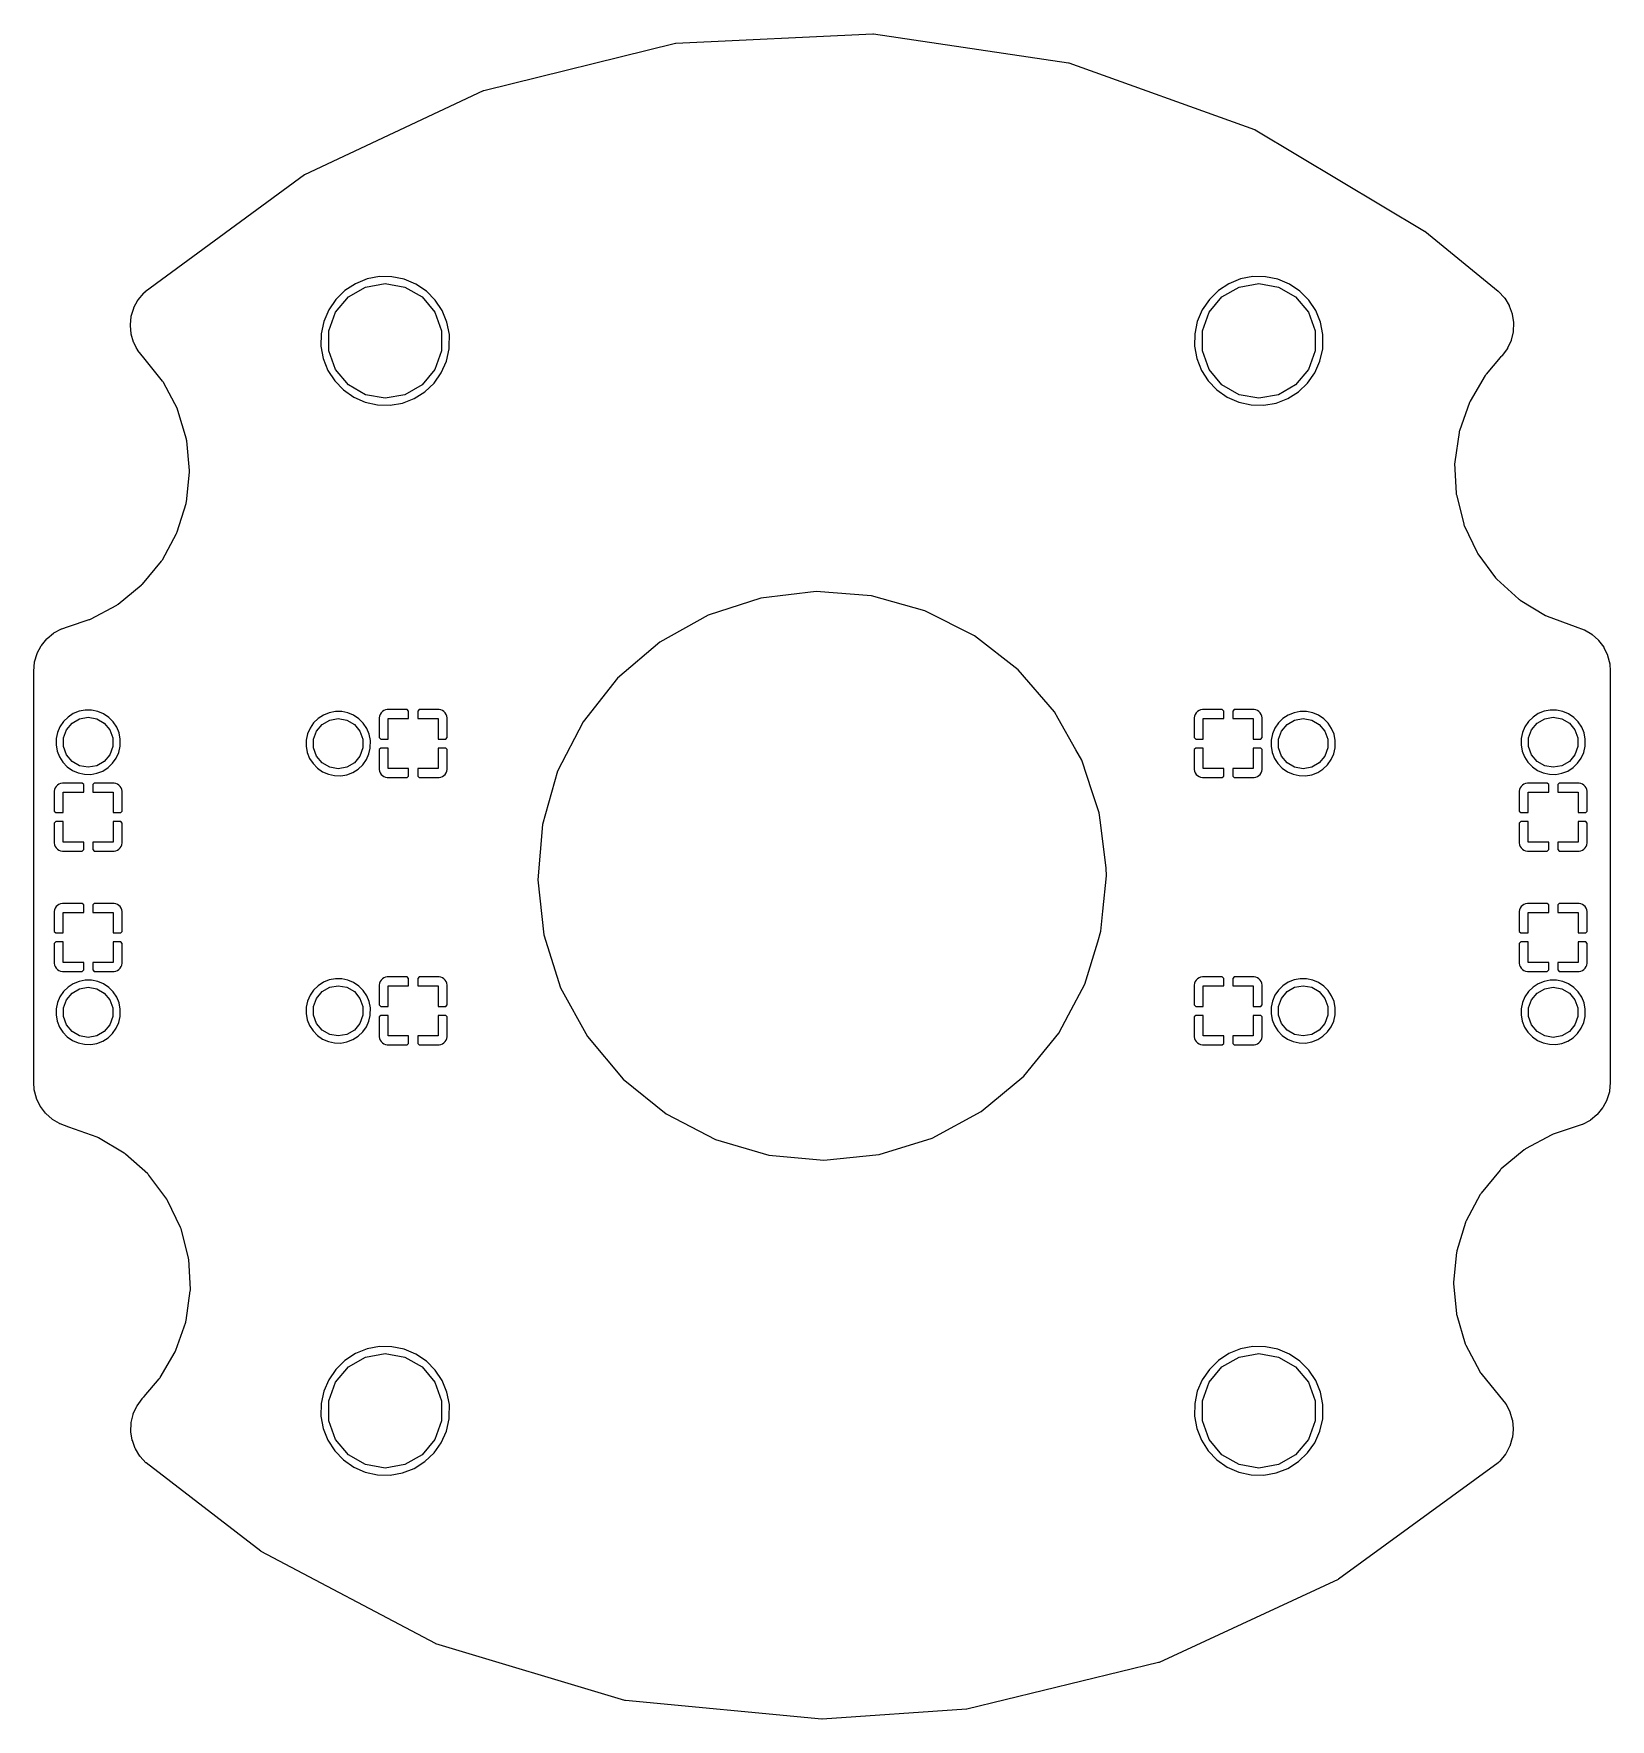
# Model space of a CAD drawing. Extents: x 104.3 to 192.7, y -152.3 to -57.8.
import ezdxf

# ---------------------------------------------------------------- set-up
doc = ezdxf.new("R2010")
doc.units = 0
doc.header["$MEASUREMENT"] = 0
doc.layers.add('BLACK', color=7, linetype='CONTINUOUS')

msp = doc.modelspace()

# ---------------------------------------------------------------- linework, layer by layer
at = {"layer": 'Black'}
for p, q in [((129.54, -60.9639), (140.281, -58.3047)), ((140.281, -58.3047), (140.293, -58.3039)), ((140.293, -58.3039), (140.305, -58.3011)), ((140.305, -58.3011), (151.358, -57.7788)), ((151.358, -57.7788), (151.37, -57.7804)), ((151.37, -57.7804), (151.383, -57.7801)), ((151.383, -57.7801), (162.326, -59.4145)), ((162.326, -59.4145), (162.338, -59.4185)), ((162.338, -59.4185), (162.35, -59.4205)), ((162.35, -59.4205), (172.768, -63.1495)), ((119.497, -65.6668), (129.517, -60.9721)), ((129.517, -60.9721), (129.529, -60.9689)), ((129.529, -60.9689), (129.54, -60.9639)), ((172.768, -63.1495), (172.779, -63.1556)), ((172.779, -63.1556), (172.79, -63.16)), ((172.79, -63.16), (182.298, -68.8489)), ((110.542, -72.2433), (119.476, -65.6795)), ((119.476, -65.6795), (119.487, -65.674)), ((119.487, -65.674), (119.497, -65.6668)), ((182.298, -68.8489), (182.305, -68.855)), ((182.305, -68.855), (182.313, -68.8595)), ((182.313, -68.8595), (186.438, -72.224)), ((122.325, -71.7978), (121.734, -72.1844)), ((122.98, -71.5334), (122.325, -71.7978)), ((122.902, -71.9851), (124.001, -71.7914)), ((123.673, -71.4011), (122.98, -71.5334)), ((124.379, -71.406), (123.673, -71.4011)), ((124.001, -71.7914), (125.1, -71.9851)), ((125.071, -71.548), (124.379, -71.406)), ((125.722, -71.8215), (125.071, -71.548)), ((126.307, -72.2163), (125.722, -71.8215)), ((171.325, -71.7978), (170.734, -72.1844)), ((171.98, -71.5334), (171.325, -71.7978)), ((171.902, -71.9851), (173.001, -71.7914)), ((172.673, -71.4011), (171.98, -71.5334)), ((173.379, -71.406), (172.673, -71.4011)), ((173.001, -71.7914), (174.1, -71.9851)), ((174.071, -71.548), (173.379, -71.406)), ((174.722, -71.8215), (174.071, -71.548)), ((175.307, -72.2163), (174.722, -71.8215)), ((109.907, -73.1391), (110.131, -72.7233)), ((110.131, -72.7233), (110.139, -72.7136)), ((110.139, -72.7136), (110.145, -72.7028)), ((110.145, -72.7028), (110.459, -72.3223)), ((110.459, -72.3223), (110.465, -72.3172)), ((110.465, -72.3172), (110.469, -72.3109)), ((110.469, -72.3109), (110.53, -72.2533)), ((110.53, -72.2533), (110.537, -72.249)), ((110.537, -72.249), (110.542, -72.2433)), ((121.23, -72.6784), (120.831, -73.2609)), ((121.219, -73.3975), (121.936, -72.5429)), ((121.734, -72.1844), (121.23, -72.6784)), ((121.936, -72.5429), (122.902, -71.9851)), ((125.1, -71.9851), (126.066, -72.5429)), ((126.066, -72.5429), (126.783, -73.3975)), ((126.804, -72.7173), (126.307, -72.2163)), ((127.195, -73.3053), (126.804, -72.7173)), ((170.23, -72.6784), (169.831, -73.2609)), ((170.219, -73.3975), (170.936, -72.5429)), ((170.734, -72.1844), (170.23, -72.6784)), ((170.936, -72.5429), (171.902, -71.9851)), ((174.1, -71.9851), (175.066, -72.5429)), ((175.066, -72.5429), (175.783, -73.3975)), ((175.804, -72.7173), (175.307, -72.2163)), ((176.195, -73.3053), (175.804, -72.7173)), ((186.438, -72.224), (186.444, -72.231)), ((186.444, -72.231), (186.452, -72.2366)), ((186.452, -72.2366), (186.781, -72.5958)), ((186.781, -72.5958), (186.787, -72.6062)), ((186.787, -72.6062), (186.795, -72.6156)), ((186.795, -72.6156), (187.041, -73.0192)), ((109.704, -74.1075), (109.753, -73.6376)), ((109.753, -73.6376), (109.757, -73.6257)), ((109.757, -73.6257), (109.758, -73.6134)), ((109.758, -73.6134), (109.897, -73.162)), ((109.897, -73.162), (109.903, -73.1509)), ((109.903, -73.1509), (109.907, -73.1391)), ((120.831, -73.2609), (120.553, -73.9098)), ((120.838, -74.4458), (121.219, -73.3975)), ((126.783, -73.3975), (127.165, -74.4458)), ((127.464, -73.9581), (127.195, -73.3053)), ((169.831, -73.2609), (169.553, -73.9098)), ((169.838, -74.4458), (170.219, -73.3975)), ((175.783, -73.3975), (176.165, -74.4458)), ((176.464, -73.9581), (176.195, -73.3053)), ((187.041, -73.0192), (187.045, -73.0308)), ((187.045, -73.0308), (187.052, -73.0415)), ((187.052, -73.0415), (187.214, -73.4851)), ((187.214, -73.4851), (187.216, -73.4974)), ((187.216, -73.4974), (187.22, -73.5091)), ((187.22, -73.5091), (187.293, -73.9758)), ((109.705, -74.1198), (109.704, -74.1075)), ((109.704, -74.1322), (109.705, -74.1198)), ((109.748, -74.6026), (109.704, -74.1322)), ((109.751, -74.6146), (109.748, -74.6026)), ((109.752, -74.6269), (109.751, -74.6146)), ((109.886, -75.0799), (109.752, -74.6269)), ((120.406, -74.6004), (120.396, -75.3063)), ((120.553, -73.9098), (120.406, -74.6004)), ((120.838, -75.5614), (120.838, -74.4458)), ((127.165, -74.4458), (127.165, -75.5614)), ((127.601, -74.6497), (127.464, -73.9581)), ((127.592, -75.3152), (127.601, -74.6497)), ((169.406, -74.6004), (169.396, -75.3063)), ((169.553, -73.9098), (169.406, -74.6004)), ((169.838, -75.5614), (169.838, -74.4458)), ((176.165, -74.4458), (176.165, -75.5614)), ((176.601, -74.6497), (176.464, -73.9581)), ((176.59, -75.4579), (176.601, -74.6497)), ((187.272, -74.4971), (187.162, -74.9563)), ((187.273, -74.4846), (187.272, -74.4971)), ((187.275, -74.4725), (187.273, -74.4846)), ((187.294, -74.0005), (187.275, -74.4725)), ((187.293, -73.9758), (187.293, -73.9882)), ((187.293, -73.9882), (187.294, -74.0005)), ((109.892, -75.091), (109.886, -75.0799)), ((109.895, -75.1029), (109.892, -75.091)), ((110.039, -75.376), (109.895, -75.1029)), ((110.115, -75.5212), (110.039, -75.376)), ((110.122, -75.531), (110.115, -75.5212)), ((110.128, -75.5419), (110.122, -75.531)), ((110.46, -75.9537), (110.128, -75.5419)), ((120.396, -75.3063), (120.524, -76.0007)), ((121.219, -76.6097), (120.838, -75.5614)), ((127.165, -75.5614), (126.783, -76.6097)), ((127.434, -76.1454), (127.59, -75.4579)), ((127.59, -75.4579), (127.592, -75.3152)), ((169.396, -75.3063), (169.524, -76.0007)), ((170.219, -76.6097), (169.838, -75.5614)), ((176.165, -75.5614), (175.783, -76.6097)), ((176.434, -76.1454), (176.59, -75.4579)), ((186.944, -75.4303), (186.654, -75.8298)), ((186.949, -75.4191), (186.944, -75.4303)), ((186.956, -75.4089), (186.949, -75.4191)), ((187.154, -74.9798), (186.956, -75.4089)), ((187.157, -74.9677), (187.154, -74.9798)), ((187.162, -74.9563), (187.157, -74.9677)), ((111.513, -77.2602), (110.46, -75.9537)), ((110.46, -75.9537), (110.46, -75.9537)), ((110.46, -75.9537), (110.46, -75.9537)), ((120.524, -76.0007), (120.784, -76.6571)), ((127.146, -76.7904), (127.434, -76.1454)), ((169.524, -76.0007), (169.784, -76.6571)), ((176.146, -76.7904), (176.434, -76.1454)), ((186.549, -75.945), (185.757, -76.8765)), ((186.55, -75.9443), (186.549, -75.945)), ((186.552, -75.9425), (186.55, -75.9443)), ((186.554, -75.9395), (186.552, -75.9425)), ((186.558, -75.9342), (186.554, -75.939)), ((186.554, -75.939), (186.554, -75.9392)), ((186.554, -75.9392), (186.554, -75.9395)), ((186.565, -75.9271), (186.558, -75.9342)), ((186.567, -75.9248), (186.565, -75.9271)), ((186.645, -75.8419), (186.567, -75.9248)), ((186.649, -75.8353), (186.645, -75.8419)), ((186.654, -75.8298), (186.649, -75.8353)), ((111.514, -77.2609), (111.513, -77.2602)), ((111.538, -77.2994), (111.514, -77.2609)), ((111.539, -77.3001), (111.538, -77.2994)), ((111.539, -77.3009), (111.539, -77.3001)), ((111.565, -77.3394), (111.539, -77.3009)), ((112.341, -78.82), (111.565, -77.3394)), ((120.784, -76.6571), (121.166, -77.2506)), ((121.166, -77.2506), (121.657, -77.7584)), ((121.936, -77.4643), (121.219, -76.6097)), ((122.902, -78.0221), (121.936, -77.4643)), ((126.066, -77.4643), (125.1, -78.0221)), ((126.783, -76.6097), (126.066, -77.4643)), ((126.228, -77.8542), (126.739, -77.3673)), ((126.739, -77.3673), (127.146, -76.7904)), ((169.784, -76.6571), (170.166, -77.2506)), ((170.166, -77.2506), (170.657, -77.7584)), ((170.936, -77.4643), (170.219, -76.6097)), ((171.902, -78.0221), (170.936, -77.4643)), ((175.066, -77.4643), (174.1, -78.0221)), ((175.783, -76.6097), (175.066, -77.4643)), ((175.228, -77.8542), (175.739, -77.3673)), ((175.739, -77.3673), (176.146, -76.7904)), ((185.709, -76.9435), (184.856, -78.3814)), ((185.732, -76.9123), (185.709, -76.9427)), ((185.709, -76.9427), (185.709, -76.9435)), ((185.733, -76.91), (185.732, -76.9123)), ((185.735, -76.9081), (185.733, -76.91)), ((185.757, -76.8765), (185.735, -76.9081)), ((121.657, -77.7584), (122.236, -78.1613)), ((122.236, -78.1613), (122.883, -78.444)), ((122.883, -78.444), (123.573, -78.5956)), ((124.001, -78.2158), (122.902, -78.0221)), ((125.1, -78.0221), (124.001, -78.2158)), ((124.974, -78.4878), (125.632, -78.2325)), ((125.632, -78.2325), (126.228, -77.8542)), ((170.657, -77.7584), (171.236, -78.1613)), ((171.236, -78.1613), (171.883, -78.444)), ((171.883, -78.444), (172.573, -78.5956)), ((173.001, -78.2158), (171.902, -78.0221)), ((174.1, -78.0221), (173.001, -78.2158)), ((173.974, -78.4878), (174.632, -78.2325)), ((174.632, -78.2325), (175.228, -77.8542)), ((184.836, -78.4247), (184.816, -78.4658)), ((184.856, -78.3814), (184.836, -78.4231)), ((184.836, -78.4231), (184.836, -78.4238)), ((184.836, -78.4238), (184.836, -78.4247)), ((112.341, -78.8209), (112.341, -78.82)), ((112.358, -78.8634), (112.341, -78.8209)), ((112.359, -78.8642), (112.358, -78.8634)), ((112.359, -78.8651), (112.359, -78.8642)), ((112.376, -78.9078), (112.359, -78.8651)), ((112.85, -80.5109), (112.376, -78.9078)), ((123.573, -78.5956), (124.279, -78.6104)), ((124.279, -78.6104), (124.974, -78.4878)), ((172.573, -78.5956), (173.279, -78.6104)), ((173.279, -78.6104), (173.974, -78.4878)), ((184.815, -78.4668), (184.258, -80.0428)), ((184.816, -78.4658), (184.815, -78.4668)), ((184.235, -80.1344), (183.994, -81.7888)), ((184.247, -80.0893), (184.235, -80.1334)), ((184.235, -80.1334), (184.235, -80.1344)), ((184.258, -80.0428), (184.247, -80.0876)), ((184.247, -80.0876), (184.247, -80.0884)), ((184.247, -80.0884), (184.247, -80.0893)), ((112.85, -80.5118), (112.85, -80.5109)), ((112.858, -80.5568), (112.85, -80.5118)), ((112.859, -80.5576), (112.858, -80.5568)), ((112.859, -80.5585), (112.859, -80.5576)), ((112.867, -80.6038), (112.859, -80.5585)), ((113.021, -82.2685), (112.867, -80.6038)), ((183.992, -81.8365), (183.989, -81.8821)), ((183.989, -81.8821), (183.989, -81.8831)), ((183.989, -81.8831), (184.075, -83.5527)), ((183.994, -81.7888), (183.992, -81.8348)), ((183.992, -81.8348), (183.992, -81.8357)), ((183.992, -81.8357), (183.992, -81.8365)), ((112.847, -84.0257), (113.02, -82.3629)), ((113.02, -82.3151), (113.021, -82.2694)), ((113.02, -82.316), (113.02, -82.3151)), ((113.02, -82.3169), (113.02, -82.316)), ((113.02, -82.3629), (113.02, -82.3169)), ((113.021, -82.2694), (113.021, -82.2685)), ((112.335, -85.7158), (112.828, -84.1182)), ((112.828, -84.1182), (112.837, -84.073)), ((112.837, -84.0713), (112.847, -84.0267)), ((112.837, -84.0722), (112.837, -84.0713)), ((112.837, -84.073), (112.837, -84.0722)), ((112.847, -84.0267), (112.847, -84.0257)), ((184.075, -83.5527), (184.081, -83.5983)), ((184.081, -83.5983), (184.081, -83.5991)), ((184.081, -83.5991), (184.082, -83.6)), ((184.082, -83.6), (184.088, -83.6452)), ((184.088, -83.6452), (184.088, -83.6461)), ((184.088, -83.6461), (184.496, -85.2674)), ((111.505, -87.2742), (112.298, -85.8027)), ((112.298, -85.8027), (112.316, -85.7602)), ((112.316, -85.7594), (112.317, -85.7586)), ((112.316, -85.7602), (112.316, -85.7594)), ((112.317, -85.7586), (112.335, -85.7167)), ((112.335, -85.7167), (112.335, -85.7158)), ((184.496, -85.2674), (184.512, -85.3107)), ((184.512, -85.3107), (184.512, -85.3116)), ((184.512, -85.3116), (184.512, -85.3124)), ((184.512, -85.3124), (184.527, -85.3556)), ((184.527, -85.3556), (184.528, -85.3565)), ((184.528, -85.3565), (185.243, -86.8675)), ((185.243, -86.8675), (185.266, -86.9071)), ((185.266, -86.9071), (185.267, -86.9079)), ((185.267, -86.9079), (185.267, -86.9086)), ((185.267, -86.9086), (185.29, -86.9481)), ((185.29, -86.9481), (185.291, -86.9489)), ((185.291, -86.9489), (186.286, -88.2923)), ((110.388, -88.6417), (111.452, -87.3523)), ((111.452, -87.3523), (111.477, -87.314)), ((111.477, -87.314), (111.478, -87.3134)), ((111.478, -87.3126), (111.504, -87.2751)), ((111.478, -87.3134), (111.478, -87.3126)), ((111.504, -87.2751), (111.505, -87.2742)), ((109.026, -89.7662), (110.32, -88.7079)), ((110.32, -88.7079), (110.353, -88.6755)), ((110.353, -88.6755), (110.354, -88.6749)), ((110.354, -88.6742), (110.387, -88.6424)), ((110.354, -88.6749), (110.354, -88.6742)), ((110.387, -88.6424), (110.388, -88.6417)), ((186.286, -88.2923), (186.317, -88.3264)), ((186.317, -88.3264), (186.317, -88.3272)), ((186.317, -88.3272), (186.318, -88.3277)), ((186.318, -88.3277), (186.348, -88.362)), ((186.348, -88.362), (186.349, -88.3628)), ((186.349, -88.3628), (187.586, -89.4872)), ((108.947, -89.818), (108.985, -89.7925)), ((108.985, -89.7925), (108.986, -89.7921)), ((108.986, -89.7921), (108.987, -89.7915)), ((108.987, -89.7915), (109.025, -89.7667)), ((109.025, -89.7667), (109.026, -89.7662)), ((145.076, -89.4263), (142.116, -90.3882)), ((148.167, -89.0577), (145.076, -89.4263)), ((151.271, -89.2965), (148.167, -89.0577)), ((154.269, -90.1336), (151.271, -89.2965)), ((187.586, -89.4872), (187.623, -89.5147)), ((187.623, -89.5147), (187.623, -89.5154)), ((187.623, -89.5154), (187.624, -89.5158)), ((187.624, -89.5158), (187.66, -89.5436)), ((187.66, -89.5436), (187.661, -89.544)), ((187.661, -89.544), (189.093, -90.4069)), ((106.236, -91.022), (107.396, -90.6368)), ((107.396, -90.6368), (107.431, -90.6212)), ((107.431, -90.6212), (107.433, -90.6206)), ((107.433, -90.6206), (107.436, -90.6192)), ((107.436, -90.6192), (107.471, -90.6051)), ((107.471, -90.6051), (107.472, -90.6046)), ((107.472, -90.6046), (108.947, -89.818)), ((142.116, -90.3882), (139.399, -91.9068)), ((157.047, -91.5371), (154.269, -90.1336)), ((189.093, -90.4069), (189.135, -90.4268)), ((189.135, -90.4268), (189.135, -90.4273)), ((189.135, -90.4273), (189.136, -90.4275)), ((189.136, -90.4275), (189.177, -90.4477)), ((189.177, -90.4477), (189.178, -90.4481)), ((189.178, -90.4481), (190.756, -91.0185)), ((105.035, -91.6994), (105.398, -91.3983)), ((105.398, -91.3983), (105.409, -91.3922)), ((105.409, -91.3922), (105.419, -91.3845)), ((105.419, -91.3845), (105.84, -91.1566)), ((105.84, -91.1566), (105.851, -91.1531)), ((105.851, -91.1531), (105.86, -91.1479)), ((105.86, -91.1479), (106.236, -91.0222)), ((106.236, -91.0221), (106.236, -91.022)), ((106.236, -91.0222), (106.236, -91.0221)), ((159.5, -93.4535), (157.047, -91.5371)), ((190.756, -91.0185), (190.756, -91.0185)), ((190.756, -91.0185), (190.756, -91.0185)), ((190.756, -91.0185), (191.254, -91.1983)), ((191.254, -91.1983), (191.264, -91.2045)), ((191.264, -91.2045), (191.276, -91.2089)), ((191.276, -91.2089), (191.68, -91.4527)), ((191.68, -91.4527), (191.69, -91.4609)), ((191.69, -91.4609), (191.7, -91.4675)), ((191.7, -91.4675), (192.05, -91.7853)), ((104.337, -92.9959), (104.474, -92.5437)), ((104.474, -92.5437), (104.479, -92.5326)), ((104.479, -92.5326), (104.483, -92.5208)), ((104.483, -92.5208), (104.705, -92.1037)), ((104.705, -92.1037), (104.712, -92.0939)), ((104.712, -92.0939), (104.718, -92.0831)), ((104.718, -92.0831), (105.017, -91.717)), ((105.017, -91.717), (105.026, -91.7089)), ((105.026, -91.7089), (105.035, -91.6994)), ((139.399, -91.9068), (137.028, -93.9242)), ((192.05, -91.7853), (192.057, -91.7951)), ((192.057, -91.7951), (192.066, -91.8036)), ((192.066, -91.8036), (192.348, -92.1832)), ((192.348, -92.1832), (192.353, -92.1943)), ((192.353, -92.1943), (192.36, -92.2045)), ((192.36, -92.2045), (192.562, -92.6314)), ((192.562, -92.6314), (192.566, -92.6434)), ((104.283, -93.5185), (104.332, -93.0202)), ((104.284, -93.5247), (104.283, -93.5185)), ((104.283, -93.5309), (104.284, -93.5247)), ((104.283, -97.6724), (104.283, -93.5309)), ((104.332, -93.0202), (104.336, -93.0082)), ((104.336, -93.0082), (104.337, -92.9959)), ((161.534, -95.8099), (159.5, -93.4535)), ((192.566, -92.6434), (192.571, -92.6547)), ((192.571, -92.6547), (192.688, -93.1194)), ((192.688, -93.1194), (192.689, -93.1303)), ((192.689, -93.1303), (192.691, -93.1409)), ((192.691, -93.1409), (192.719, -93.5147)), ((192.719, -93.5147), (192.719, -93.5194)), ((192.719, -93.5194), (192.719, -93.5241)), ((192.719, -93.5241), (192.719, -116.572)), ((137.028, -93.9242), (135.095, -96.3637)), ((105.955, -96.3478), (105.755, -96.639)), ((106.207, -96.1008), (105.955, -96.3478)), ((106.502, -95.9075), (106.207, -96.1008)), ((106.437, -96.4338), (106.86, -96.1898)), ((106.83, -95.7753), (106.502, -95.9075)), ((107.176, -95.7091), (106.83, -95.7753)), ((106.86, -96.1898), (107.34, -96.1051)), ((107.529, -95.7116), (107.176, -95.7091)), ((107.34, -96.1051), (107.821, -96.1898)), ((107.875, -95.7826), (107.529, -95.7116)), ((107.821, -96.1898), (108.244, -96.4338)), ((108.201, -95.9194), (107.875, -95.7826)), ((108.493, -96.1168), (108.201, -95.9194)), ((108.742, -96.3672), (108.493, -96.1168)), ((108.937, -96.6613), (108.742, -96.3672)), ((120.236, -96.179), (119.984, -96.426)), ((120.531, -95.9857), (120.236, -96.179)), ((120.466, -96.512), (120.889, -96.268)), ((120.859, -95.8534), (120.531, -95.9857)), ((121.205, -95.7873), (120.859, -95.8534)), ((120.889, -96.268), (121.369, -96.1832)), ((121.558, -95.7898), (121.205, -95.7873)), ((121.369, -96.1832), (121.85, -96.268)), ((121.904, -95.8607), (121.558, -95.7898)), ((121.85, -96.268), (122.273, -96.512)), ((122.23, -95.9975), (121.904, -95.8607)), ((122.522, -96.1949), (122.23, -95.9975)), ((122.543, -96.2155), (122.522, -96.1949)), ((122.771, -96.4454), (122.543, -96.2155)), ((123.681, -96.0404), (123.661, -96.1385)), ((123.661, -96.1385), (123.661, -97.2502)), ((123.719, -95.9479), (123.681, -96.0404)), ((123.775, -95.8647), (123.719, -95.9479)), ((123.846, -95.794), (123.775, -95.8647)), ((123.929, -95.7384), (123.846, -95.794)), ((124.021, -95.7001), (123.929, -95.7384)), ((124.119, -95.6806), (124.021, -95.7001)), ((125.231, -95.6806), (124.119, -95.6806)), ((124.169, -97.3346), (124.169, -96.1886)), ((124.169, -96.1886), (125.315, -96.1886)), ((125.315, -95.7649), (125.231, -95.6806)), ((125.315, -96.1886), (125.315, -95.7649)), ((125.908, -95.6806), (125.823, -95.7649)), ((125.823, -95.7649), (125.823, -96.1886)), ((125.823, -96.1886), (126.969, -96.1886)), ((127.019, -95.6806), (125.908, -95.6806)), ((126.969, -96.1886), (126.969, -97.3346)), ((127.118, -95.7001), (127.019, -95.6806)), ((127.21, -95.7384), (127.118, -95.7001)), ((127.293, -95.794), (127.21, -95.7384)), ((127.364, -95.8647), (127.293, -95.794)), ((127.42, -95.9479), (127.364, -95.8647)), ((127.458, -96.0404), (127.42, -95.9479)), ((127.477, -96.1385), (127.458, -96.0404)), ((127.477, -97.2502), (127.477, -96.1385)), ((135.095, -96.3637), (133.672, -99.1322)), ((161.749, -96.1888), (161.534, -95.8099)), ((162.742, -97.9371), (161.749, -96.1888)), ((169.401, -96.0404), (169.381, -96.1385)), ((169.381, -96.1385), (169.381, -97.2502)), ((169.439, -95.9479), (169.401, -96.0404)), ((169.495, -95.8647), (169.439, -95.9479)), ((169.566, -95.794), (169.495, -95.8647)), ((169.649, -95.7384), (169.566, -95.794)), ((169.741, -95.7001), (169.649, -95.7384)), ((169.839, -95.6806), (169.741, -95.7001)), ((170.951, -95.6806), (169.839, -95.6806)), ((169.889, -97.3346), (169.889, -96.1886)), ((169.889, -96.1886), (171.035, -96.1886)), ((171.035, -95.7649), (170.951, -95.6806)), ((171.035, -96.1886), (171.035, -95.7649)), ((171.628, -95.6806), (171.543, -95.7649)), ((171.543, -95.7649), (171.543, -96.1886)), ((171.543, -96.1886), (172.689, -96.1886)), ((172.739, -95.6806), (171.628, -95.6806)), ((172.689, -96.1886), (172.689, -97.3346)), ((172.838, -95.7001), (172.739, -95.6806)), ((172.93, -95.7384), (172.838, -95.7001)), ((173.013, -95.794), (172.93, -95.7384)), ((173.084, -95.8647), (173.013, -95.794)), ((173.14, -95.9479), (173.084, -95.8647)), ((173.178, -96.0404), (173.14, -95.9479)), ((173.197, -96.1385), (173.178, -96.0404)), ((173.197, -97.2502), (173.197, -96.1385)), ((174.356, -96.179), (174.104, -96.426)), ((174.651, -95.9857), (174.356, -96.179)), ((174.586, -96.512), (175.009, -96.268)), ((174.979, -95.8534), (174.651, -95.9857)), ((175.325, -95.7873), (174.979, -95.8534)), ((175.009, -96.268), (175.489, -96.1832)), ((175.678, -95.7898), (175.325, -95.7873)), ((175.489, -96.1832), (175.97, -96.268)), ((176.024, -95.8607), (175.678, -95.7898)), ((175.97, -96.268), (176.393, -96.512)), ((176.35, -95.9975), (176.024, -95.8607)), ((176.642, -96.1949), (176.35, -95.9975)), ((176.891, -96.4454), (176.642, -96.1949)), ((188.133, -96.3478), (187.933, -96.639)), ((188.385, -96.1008), (188.133, -96.3478)), ((188.68, -95.9075), (188.385, -96.1008)), ((188.615, -96.4338), (189.038, -96.1898)), ((189.008, -95.7753), (188.68, -95.9075)), ((189.354, -95.7091), (189.008, -95.7753)), ((189.038, -96.1898), (189.518, -96.1051)), ((189.707, -95.7116), (189.354, -95.7091)), ((189.518, -96.1051), (189.999, -96.1898)), ((190.053, -95.7826), (189.707, -95.7116)), ((189.999, -96.1898), (190.422, -96.4338)), ((190.379, -95.9194), (190.053, -95.7826)), ((190.671, -96.1168), (190.379, -95.9194)), ((190.92, -96.3672), (190.671, -96.1168)), ((191.115, -96.6613), (190.92, -96.3672)), ((105.543, -97.3088), (105.538, -97.6617)), ((105.616, -96.9635), (105.543, -97.3088)), ((105.755, -96.639), (105.616, -96.9635)), ((105.956, -97.2664), (106.123, -96.8077)), ((105.956, -97.7544), (105.956, -97.2664)), ((106.123, -96.8077), (106.437, -96.4338)), ((108.244, -96.4338), (108.557, -96.8077)), ((108.557, -96.8077), (108.724, -97.2664)), ((108.724, -97.2664), (108.724, -97.7544)), ((109.072, -96.9876), (108.937, -96.6613)), ((109.14, -97.333), (109.072, -96.9876)), ((109.135, -97.738), (109.14, -97.333)), ((119.645, -97.0417), (119.572, -97.387)), ((119.784, -96.7172), (119.645, -97.0417)), ((119.984, -96.426), (119.784, -96.7172)), ((119.985, -97.3445), (120.152, -96.8859)), ((119.985, -97.8326), (119.985, -97.3445)), ((120.152, -96.8859), (120.466, -96.512)), ((122.273, -96.512), (122.586, -96.8859)), ((122.586, -96.8859), (122.753, -97.3445)), ((122.753, -97.3445), (122.753, -97.8326)), ((122.966, -96.7394), (122.771, -96.4454)), ((123.101, -97.0658), (122.966, -96.7394)), ((123.169, -97.4112), (123.101, -97.0658)), ((123.661, -97.2502), (123.746, -97.3346)), ((123.746, -97.3346), (124.169, -97.3346)), ((126.969, -97.3346), (127.393, -97.3346)), ((127.393, -97.3346), (127.477, -97.2502)), ((169.381, -97.2502), (169.466, -97.3346)), ((169.466, -97.3346), (169.889, -97.3346)), ((172.689, -97.3346), (173.113, -97.3346)), ((173.113, -97.3346), (173.197, -97.2502)), ((173.765, -97.0417), (173.692, -97.387)), ((173.904, -96.7172), (173.765, -97.0417)), ((174.104, -96.426), (173.904, -96.7172)), ((174.105, -97.3445), (174.272, -96.8859)), ((174.105, -97.8326), (174.105, -97.3445)), ((174.272, -96.8859), (174.586, -96.512)), ((176.393, -96.512), (176.706, -96.8859)), ((176.706, -96.8859), (176.873, -97.3445)), ((176.873, -97.3445), (176.873, -97.8326)), ((177.086, -96.7394), (176.891, -96.4454)), ((177.221, -97.0658), (177.086, -96.7394)), ((177.289, -97.4112), (177.221, -97.0658)), ((187.721, -97.3088), (187.716, -97.6617)), ((187.794, -96.9635), (187.721, -97.3088)), ((187.933, -96.639), (187.794, -96.9635)), ((188.134, -97.2664), (188.301, -96.8077)), ((188.134, -97.7544), (188.134, -97.2664)), ((188.301, -96.8077), (188.615, -96.4338)), ((190.422, -96.4338), (190.735, -96.8077)), ((190.735, -96.8077), (190.902, -97.2664)), ((190.902, -97.2664), (190.902, -97.7544)), ((191.25, -96.9876), (191.115, -96.6613)), ((191.318, -97.333), (191.25, -96.9876)), ((191.313, -97.738), (191.318, -97.333)), ((104.283, -100.248), (104.283, -97.6724)), ((105.538, -97.6617), (105.602, -98.0089)), ((105.602, -98.0089), (105.732, -98.3372)), ((106.123, -98.2131), (105.956, -97.7544)), ((106.437, -98.587), (106.123, -98.2131)), ((108.557, -98.2131), (108.244, -98.587)), ((108.724, -97.7544), (108.557, -98.2131)), ((108.913, -98.4038), (109.057, -98.0813)), ((109.057, -98.0813), (109.135, -97.738)), ((119.572, -97.387), (119.567, -97.7399)), ((119.567, -97.7399), (119.631, -98.0871)), ((119.631, -98.0871), (119.761, -98.4153)), ((120.152, -98.2912), (119.985, -97.8326)), ((120.466, -98.6651), (120.152, -98.2912)), ((122.586, -98.2912), (122.273, -98.6651)), ((122.753, -97.8326), (122.586, -98.2912)), ((122.942, -98.482), (123.086, -98.1595)), ((123.086, -98.1595), (123.157, -97.8462)), ((123.157, -97.8462), (123.164, -97.8161)), ((123.157, -97.8462), (123.157, -97.8462)), ((123.164, -97.8161), (123.169, -97.4112)), ((123.746, -97.8426), (123.661, -97.9269)), ((123.661, -97.9269), (123.661, -99.0386)), ((124.169, -97.8426), (123.746, -97.8426)), ((124.169, -98.9886), (124.169, -97.8426)), ((126.969, -97.8426), (126.969, -98.9886)), ((127.393, -97.8426), (126.969, -97.8426)), ((127.477, -97.9269), (127.393, -97.8426)), ((127.477, -99.0386), (127.477, -97.9269)), ((163.072, -98.5164), (162.742, -97.9371)), ((162.742, -97.9371), (162.742, -97.9371)), ((169.466, -97.8426), (169.381, -97.9269)), ((169.381, -97.9269), (169.381, -99.0386)), ((169.889, -97.8426), (169.466, -97.8426)), ((169.889, -98.9886), (169.889, -97.8426)), ((172.689, -97.8426), (172.689, -98.9886)), ((173.113, -97.8426), (172.689, -97.8426)), ((173.197, -97.9269), (173.113, -97.8426)), ((173.197, -99.0386), (173.197, -97.9269)), ((173.692, -97.387), (173.687, -97.7399)), ((173.687, -97.7399), (173.751, -98.0871)), ((173.751, -98.0871), (173.881, -98.4153)), ((174.272, -98.2912), (174.105, -97.8326)), ((174.586, -98.6651), (174.272, -98.2912)), ((176.706, -98.2912), (176.393, -98.6651)), ((176.873, -97.8326), (176.706, -98.2912)), ((177.062, -98.482), (177.206, -98.1595)), ((177.206, -98.1595), (177.284, -97.8161)), ((177.284, -97.8161), (177.286, -97.6707)), ((177.286, -97.6707), (177.289, -97.4112)), ((177.286, -97.6707), (177.286, -97.6707)), ((187.716, -97.6617), (187.78, -98.0089)), ((187.78, -98.0089), (187.91, -98.3372)), ((188.301, -98.2131), (188.134, -97.7544)), ((188.615, -98.587), (188.301, -98.2131)), ((190.735, -98.2131), (190.422, -98.587)), ((190.902, -97.7544), (190.735, -98.2131)), ((191.091, -98.4038), (191.235, -98.0813)), ((191.235, -98.0813), (191.313, -97.738)), ((105.732, -98.3372), (105.923, -98.6339)), ((105.923, -98.6339), (106.168, -98.8878)), ((106.168, -98.8878), (106.458, -99.0893)), ((106.86, -98.831), (106.437, -98.587)), ((106.458, -99.0893), (106.781, -99.2306)), ((106.781, -99.2306), (107.126, -99.3064)), ((107.34, -98.9157), (106.86, -98.831)), ((107.821, -98.831), (107.34, -98.9157)), ((108.244, -98.587), (107.821, -98.831)), ((107.827, -99.2525), (108.156, -99.1248)), ((108.156, -99.1248), (108.454, -98.9357)), ((108.454, -98.9357), (108.71, -98.6922)), ((108.71, -98.6922), (108.913, -98.4038)), ((119.761, -98.4153), (119.952, -98.7121)), ((119.952, -98.7121), (120.197, -98.966)), ((120.197, -98.966), (120.487, -99.1674)), ((120.889, -98.9092), (120.466, -98.6651)), ((120.487, -99.1674), (120.81, -99.3088)), ((121.369, -98.9939), (120.889, -98.9092)), ((121.85, -98.9092), (121.369, -98.9939)), ((122.273, -98.6651), (121.85, -98.9092)), ((121.856, -99.3307), (122.185, -99.203)), ((122.185, -99.203), (122.483, -99.0139)), ((122.483, -99.0139), (122.739, -98.7704)), ((122.739, -98.7704), (122.942, -98.482)), ((123.661, -99.0386), (123.681, -99.1368)), ((123.681, -99.1368), (123.719, -99.2292)), ((123.719, -99.2292), (123.775, -99.3124)), ((125.315, -98.9886), (124.169, -98.9886)), ((125.315, -99.4122), (125.315, -98.9886)), ((126.969, -98.9886), (125.823, -98.9886)), ((125.823, -98.9886), (125.823, -99.4122)), ((127.364, -99.3124), (127.42, -99.2292)), ((127.42, -99.2292), (127.458, -99.1368)), ((127.458, -99.1368), (127.477, -99.0386)), ((133.672, -99.1322), (132.814, -102.124)), ((163.661, -100.288), (163.072, -98.5164)), ((169.381, -99.0386), (169.401, -99.1368)), ((169.401, -99.1368), (169.439, -99.2292)), ((169.439, -99.2292), (169.495, -99.3124)), ((171.035, -98.9886), (169.889, -98.9886)), ((171.035, -99.4122), (171.035, -98.9886)), ((172.689, -98.9886), (171.543, -98.9886)), ((171.543, -98.9886), (171.543, -99.4122)), ((173.084, -99.3124), (173.14, -99.2292)), ((173.14, -99.2292), (173.178, -99.1368)), ((173.178, -99.1368), (173.197, -99.0386)), ((173.881, -98.4153), (174.072, -98.7121)), ((174.072, -98.7121), (174.317, -98.966)), ((174.317, -98.966), (174.607, -99.1674)), ((175.009, -98.9092), (174.586, -98.6651)), ((174.607, -99.1674), (174.93, -99.3088)), ((175.489, -98.9939), (175.009, -98.9092)), ((175.97, -98.9092), (175.489, -98.9939)), ((176.393, -98.6651), (175.97, -98.9092)), ((175.976, -99.3307), (176.305, -99.203)), ((176.305, -99.203), (176.603, -99.0139)), ((176.603, -99.0139), (176.859, -98.7704)), ((176.859, -98.7704), (177.062, -98.482)), ((187.91, -98.3372), (188.101, -98.6339)), ((188.101, -98.6339), (188.346, -98.8878)), ((188.346, -98.8878), (188.636, -99.0893)), ((189.038, -98.831), (188.615, -98.587)), ((188.636, -99.0893), (188.959, -99.2306)), ((188.959, -99.2306), (189.304, -99.3064)), ((189.518, -98.9157), (189.038, -98.831)), ((189.999, -98.831), (189.518, -98.9157)), ((190.422, -98.587), (189.999, -98.831)), ((190.005, -99.2525), (190.334, -99.1248)), ((190.334, -99.1248), (190.632, -98.9357)), ((190.632, -98.9357), (190.888, -98.6922)), ((190.888, -98.6922), (191.091, -98.4038)), ((105.452, -100.162), (105.432, -100.26)), ((105.49, -100.07), (105.452, -100.162)), ((105.546, -99.9866), (105.49, -100.07)), ((105.617, -99.9158), (105.546, -99.9866)), ((105.7, -99.8602), (105.617, -99.9158)), ((105.792, -99.8219), (105.7, -99.8602)), ((105.89, -99.8024), (105.792, -99.8219)), ((107.002, -99.8024), (105.89, -99.8024)), ((107.086, -99.8868), (107.002, -99.8024)), ((107.086, -100.31), (107.086, -99.8868)), ((107.126, -99.3064), (107.479, -99.3138)), ((107.479, -99.3138), (107.827, -99.2525)), ((107.679, -99.8024), (107.594, -99.8868)), ((107.594, -99.8868), (107.594, -100.31)), ((108.79, -99.8024), (107.679, -99.8024)), ((108.889, -99.8219), (108.79, -99.8024)), ((108.981, -99.8602), (108.889, -99.8219)), ((109.064, -99.9158), (108.981, -99.8602)), ((109.135, -99.9866), (109.064, -99.9158)), ((109.191, -100.07), (109.135, -99.9866)), ((109.229, -100.162), (109.191, -100.07)), ((109.248, -100.26), (109.229, -100.162)), ((120.81, -99.3088), (121.155, -99.3846)), ((121.155, -99.3846), (121.508, -99.392)), ((121.508, -99.392), (121.856, -99.3307)), ((123.775, -99.3124), (123.846, -99.3832)), ((123.846, -99.3832), (123.929, -99.4388)), ((123.929, -99.4388), (124.021, -99.4771)), ((124.021, -99.4771), (124.119, -99.4966)), ((124.119, -99.4966), (125.231, -99.4966)), ((125.231, -99.4966), (125.315, -99.4122)), ((125.823, -99.4122), (125.908, -99.4966)), ((125.908, -99.4966), (127.019, -99.4966)), ((127.019, -99.4966), (127.118, -99.4771)), ((127.118, -99.4771), (127.21, -99.4388)), ((127.21, -99.4388), (127.293, -99.3832)), ((127.293, -99.3832), (127.364, -99.3124)), ((169.495, -99.3124), (169.566, -99.3832)), ((169.566, -99.3832), (169.649, -99.4388)), ((169.649, -99.4388), (169.741, -99.4771)), ((169.741, -99.4771), (169.839, -99.4966)), ((169.839, -99.4966), (170.951, -99.4966)), ((170.951, -99.4966), (171.035, -99.4122)), ((171.543, -99.4122), (171.628, -99.4966)), ((171.628, -99.4966), (172.739, -99.4966)), ((172.739, -99.4966), (172.838, -99.4771)), ((172.838, -99.4771), (172.93, -99.4388)), ((172.93, -99.4388), (173.013, -99.3832)), ((173.013, -99.3832), (173.084, -99.3124)), ((174.93, -99.3088), (175.275, -99.3846)), ((175.275, -99.3846), (175.628, -99.392)), ((175.628, -99.392), (175.976, -99.3307)), ((187.63, -100.162), (187.61, -100.26)), ((187.668, -100.07), (187.63, -100.162)), ((187.724, -99.9866), (187.668, -100.07)), ((187.795, -99.9158), (187.724, -99.9866)), ((187.878, -99.8602), (187.795, -99.9158)), ((187.97, -99.8219), (187.878, -99.8602)), ((188.068, -99.8024), (187.97, -99.8219)), ((189.18, -99.8024), (188.068, -99.8024)), ((189.264, -99.8868), (189.18, -99.8024)), ((189.264, -100.31), (189.264, -99.8868)), ((189.304, -99.3064), (189.657, -99.3138)), ((189.657, -99.3138), (190.005, -99.2525)), ((189.857, -99.8024), (189.772, -99.8868)), ((189.772, -99.8868), (189.772, -100.31)), ((190.968, -99.8024), (189.857, -99.8024)), ((191.067, -99.8219), (190.968, -99.8024)), ((191.159, -99.8602), (191.067, -99.8219)), ((191.242, -99.9158), (191.159, -99.8602)), ((191.313, -99.9866), (191.242, -99.9158)), ((191.369, -100.07), (191.313, -99.9866)), ((191.407, -100.162), (191.369, -100.07)), ((191.426, -100.26), (191.407, -100.162)), ((104.283, -101.996), (104.283, -100.248)), ((105.432, -100.26), (105.432, -101.372)), ((105.94, -101.456), (105.94, -100.31)), ((105.94, -100.31), (107.086, -100.31)), ((107.594, -100.31), (108.74, -100.31)), ((108.74, -100.31), (108.74, -101.456)), ((109.248, -101.372), (109.248, -100.26)), ((164.054, -101.47), (163.661, -100.288)), ((187.61, -100.26), (187.61, -101.372)), ((188.118, -101.456), (188.118, -100.31)), ((188.118, -100.31), (189.264, -100.31)), ((189.772, -100.31), (190.918, -100.31)), ((190.918, -100.31), (190.918, -101.456)), ((191.426, -101.372), (191.426, -100.26)), ((104.283, -105.228), (104.283, -101.996)), ((105.432, -101.372), (105.517, -101.456)), ((105.517, -101.964), (105.432, -102.049)), ((105.432, -102.049), (105.432, -103.16)), ((105.517, -101.456), (105.94, -101.456)), ((105.94, -101.964), (105.517, -101.964)), ((105.94, -103.11), (105.94, -101.964)), ((108.74, -101.456), (109.164, -101.456)), ((108.74, -101.964), (108.74, -103.11)), ((109.164, -101.964), (108.74, -101.964)), ((109.164, -101.456), (109.248, -101.372)), ((109.248, -102.049), (109.164, -101.964)), ((109.248, -103.16), (109.248, -102.049)), ((164.123, -102.012), (164.054, -101.47)), ((164.445, -104.564), (164.123, -102.012)), ((187.61, -101.372), (187.695, -101.456)), ((187.695, -101.964), (187.61, -102.049)), ((187.61, -102.049), (187.61, -103.16)), ((187.695, -101.456), (188.118, -101.456)), ((188.118, -101.964), (187.695, -101.964)), ((188.118, -103.11), (188.118, -101.964)), ((190.918, -101.456), (191.342, -101.456)), ((190.918, -101.964), (190.918, -103.11)), ((191.342, -101.964), (190.918, -101.964)), ((191.342, -101.456), (191.426, -101.372)), ((191.426, -102.049), (191.342, -101.964)), ((191.426, -103.16), (191.426, -102.049)), ((132.814, -102.124), (132.553, -105.226)), ((105.432, -103.16), (105.452, -103.259)), ((105.452, -103.259), (105.49, -103.351)), ((105.49, -103.351), (105.546, -103.434)), ((105.546, -103.434), (105.617, -103.505)), ((105.617, -103.505), (105.7, -103.561)), ((105.7, -103.561), (105.792, -103.599)), ((105.792, -103.599), (105.89, -103.618)), ((105.89, -103.618), (107.002, -103.618)), ((107.086, -103.11), (105.94, -103.11)), ((107.002, -103.618), (107.086, -103.534)), ((107.086, -103.534), (107.086, -103.11)), ((108.74, -103.11), (107.594, -103.11)), ((107.594, -103.11), (107.594, -103.534)), ((107.594, -103.534), (107.679, -103.618)), ((107.679, -103.618), (108.79, -103.618)), ((108.79, -103.618), (108.889, -103.599)), ((108.889, -103.599), (108.981, -103.561)), ((108.981, -103.561), (109.064, -103.505)), ((109.064, -103.505), (109.135, -103.434)), ((109.135, -103.434), (109.191, -103.351)), ((109.191, -103.351), (109.229, -103.259)), ((109.229, -103.259), (109.248, -103.16)), ((187.61, -103.16), (187.63, -103.259)), ((187.63, -103.259), (187.668, -103.351)), ((187.668, -103.351), (187.724, -103.434)), ((187.724, -103.434), (187.795, -103.505)), ((187.795, -103.505), (187.878, -103.561)), ((187.878, -103.561), (187.97, -103.599)), ((187.97, -103.599), (188.068, -103.618)), ((188.068, -103.618), (189.18, -103.618)), ((189.264, -103.11), (188.118, -103.11)), ((189.18, -103.618), (189.264, -103.534)), ((189.264, -103.534), (189.264, -103.11)), ((190.918, -103.11), (189.772, -103.11)), ((189.772, -103.11), (189.772, -103.534)), ((189.772, -103.534), (189.857, -103.618)), ((189.857, -103.618), (190.968, -103.618)), ((190.968, -103.618), (191.067, -103.599)), ((191.067, -103.599), (191.159, -103.561)), ((191.159, -103.561), (191.242, -103.505)), ((191.242, -103.505), (191.313, -103.434)), ((191.313, -103.434), (191.369, -103.351)), ((191.369, -103.351), (191.407, -103.259)), ((191.407, -103.259), (191.426, -103.16)), ((164.451, -104.998), (164.445, -104.564)), ((104.283, -106.992), (104.283, -105.228)), ((132.553, -105.226), (132.9, -108.32)), ((164.257, -106.98), (164.451, -104.998)), ((105.546, -106.731), (105.49, -106.814)), ((105.617, -106.66), (105.546, -106.731)), ((105.7, -106.605), (105.617, -106.66)), ((105.792, -106.566), (105.7, -106.605)), ((105.89, -106.547), (105.792, -106.566)), ((107.002, -106.547), (105.89, -106.547)), ((107.086, -106.631), (107.002, -106.547)), ((107.086, -107.055), (107.086, -106.631)), ((107.679, -106.547), (107.594, -106.631)), ((107.594, -106.631), (107.594, -107.055)), ((108.79, -106.547), (107.679, -106.547)), ((108.889, -106.566), (108.79, -106.547)), ((108.981, -106.605), (108.889, -106.566)), ((109.064, -106.66), (108.981, -106.605)), ((109.135, -106.731), (109.064, -106.66)), ((109.191, -106.814), (109.135, -106.731)), ((187.724, -106.731), (187.668, -106.814)), ((187.795, -106.66), (187.724, -106.731)), ((187.878, -106.605), (187.795, -106.66)), ((187.97, -106.566), (187.878, -106.605)), ((188.068, -106.547), (187.97, -106.566)), ((189.18, -106.547), (188.068, -106.547)), ((189.264, -106.631), (189.18, -106.547)), ((189.264, -107.055), (189.264, -106.631)), ((189.857, -106.547), (189.772, -106.631)), ((189.772, -106.631), (189.772, -107.055)), ((190.968, -106.547), (189.857, -106.547)), ((191.067, -106.566), (190.968, -106.547)), ((191.159, -106.605), (191.067, -106.566)), ((191.242, -106.66), (191.159, -106.605)), ((191.313, -106.731), (191.242, -106.66)), ((191.369, -106.814), (191.313, -106.731)), ((104.283, -108.741), (104.283, -106.992)), ((105.452, -106.907), (105.432, -107.005)), ((105.432, -107.005), (105.432, -108.116)), ((105.49, -106.814), (105.452, -106.907)), ((105.94, -108.201), (105.94, -107.055)), ((105.94, -107.055), (107.086, -107.055)), ((107.594, -107.055), (108.74, -107.055)), ((108.74, -107.055), (108.74, -108.201)), ((109.229, -106.907), (109.191, -106.814)), ((109.248, -107.005), (109.229, -106.907)), ((109.248, -108.116), (109.248, -107.005)), ((164.147, -108.102), (164.257, -106.98)), ((187.63, -106.907), (187.61, -107.005)), ((187.61, -107.005), (187.61, -108.116)), ((187.668, -106.814), (187.63, -106.907)), ((188.118, -108.201), (188.118, -107.055)), ((188.118, -107.055), (189.264, -107.055)), ((189.772, -107.055), (190.918, -107.055)), ((190.918, -107.055), (190.918, -108.201)), ((191.407, -106.907), (191.369, -106.814)), ((191.426, -107.005), (191.407, -106.907)), ((191.426, -108.116), (191.426, -107.005)), ((105.432, -108.116), (105.517, -108.201)), ((105.517, -108.201), (105.94, -108.201)), ((108.74, -108.201), (109.164, -108.201)), ((109.164, -108.201), (109.248, -108.116)), ((132.9, -108.32), (133.841, -111.287)), ((163.965, -108.704), (164.147, -108.102)), ((187.61, -108.116), (187.695, -108.201)), ((187.695, -108.201), (188.118, -108.201)), ((190.918, -108.201), (191.342, -108.201)), ((191.342, -108.201), (191.426, -108.116)), ((104.283, -112.817), (104.283, -108.741)), ((105.517, -108.709), (105.432, -108.793)), ((105.432, -108.793), (105.432, -109.905)), ((105.94, -108.709), (105.517, -108.709)), ((105.94, -109.855), (105.94, -108.709)), ((108.74, -108.709), (108.74, -109.855)), ((109.164, -108.709), (108.74, -108.709)), ((109.248, -108.793), (109.164, -108.709)), ((109.248, -109.905), (109.248, -108.793)), ((163.249, -111.075), (163.965, -108.704)), ((163.965, -108.704), (163.965, -108.704)), ((187.695, -108.709), (187.61, -108.793)), ((187.61, -108.793), (187.61, -109.905)), ((188.118, -108.709), (187.695, -108.709)), ((188.118, -109.855), (188.118, -108.709)), ((190.918, -108.709), (190.918, -109.855)), ((191.342, -108.709), (190.918, -108.709)), ((191.426, -108.793), (191.342, -108.709)), ((191.426, -109.905), (191.426, -108.793)), ((105.432, -109.905), (105.452, -110.003)), ((105.452, -110.003), (105.49, -110.095)), ((105.49, -110.095), (105.546, -110.179)), ((105.546, -110.179), (105.617, -110.249)), ((105.617, -110.249), (105.7, -110.305)), ((105.7, -110.305), (105.792, -110.343)), ((105.792, -110.343), (105.89, -110.363)), ((105.89, -110.363), (107.002, -110.363)), ((107.086, -109.855), (105.94, -109.855)), ((107.002, -110.363), (107.086, -110.278)), ((107.086, -110.278), (107.086, -109.855)), ((108.74, -109.855), (107.594, -109.855)), ((107.594, -109.855), (107.594, -110.278)), ((107.594, -110.278), (107.679, -110.363)), ((107.679, -110.363), (108.79, -110.363)), ((108.79, -110.363), (108.889, -110.343)), ((108.889, -110.343), (108.981, -110.305)), ((108.981, -110.305), (109.064, -110.249)), ((109.064, -110.249), (109.135, -110.179)), ((109.135, -110.179), (109.191, -110.095)), ((109.191, -110.095), (109.229, -110.003)), ((109.229, -110.003), (109.248, -109.905)), ((187.61, -109.905), (187.63, -110.003)), ((187.63, -110.003), (187.668, -110.095)), ((187.668, -110.095), (187.724, -110.179)), ((187.724, -110.179), (187.795, -110.249)), ((187.795, -110.249), (187.878, -110.305)), ((187.878, -110.305), (187.97, -110.343)), ((187.97, -110.343), (188.068, -110.363)), ((188.068, -110.363), (189.18, -110.363)), ((189.264, -109.855), (188.118, -109.855)), ((189.18, -110.363), (189.264, -110.278)), ((189.264, -110.278), (189.264, -109.855)), ((190.918, -109.855), (189.772, -109.855)), ((189.772, -109.855), (189.772, -110.278)), ((189.772, -110.278), (189.857, -110.363)), ((189.857, -110.363), (190.968, -110.363)), ((190.968, -110.363), (191.067, -110.343)), ((191.067, -110.343), (191.159, -110.305)), ((191.159, -110.305), (191.242, -110.249)), ((191.242, -110.249), (191.313, -110.179)), ((191.313, -110.179), (191.369, -110.095)), ((191.369, -110.095), (191.407, -110.003)), ((191.407, -110.003), (191.426, -109.905)), ((105.955, -111.492), (105.755, -111.783)), ((106.207, -111.245), (105.955, -111.492)), ((106.502, -111.052), (106.207, -111.245)), ((106.437, -111.578), (106.86, -111.334)), ((106.83, -110.92), (106.502, -111.052)), ((107.176, -110.854), (106.83, -110.92)), ((106.86, -111.334), (107.34, -111.249)), ((107.529, -110.856), (107.176, -110.854)), ((107.34, -111.249), (107.821, -111.334)), ((107.875, -110.927), (107.529, -110.856)), ((107.821, -111.334), (108.244, -111.578)), ((108.201, -111.064), (107.875, -110.927)), ((108.493, -111.261), (108.201, -111.064)), ((108.742, -111.512), (108.493, -111.261)), ((108.937, -111.806), (108.742, -111.512)), ((119.984, -111.412), (119.784, -111.703)), ((120.236, -111.165), (119.984, -111.412)), ((120.152, -111.872), (120.466, -111.498)), ((120.531, -110.972), (120.236, -111.165)), ((120.466, -111.498), (120.889, -111.254)), ((120.859, -110.839), (120.531, -110.972)), ((121.205, -110.773), (120.859, -110.839)), ((120.889, -111.254), (121.369, -111.169)), ((121.558, -110.776), (121.205, -110.773)), ((121.369, -111.169), (121.85, -111.254)), ((121.904, -110.847), (121.558, -110.776)), ((121.85, -111.254), (122.273, -111.498)), ((122.23, -110.984), (121.904, -110.847)), ((122.522, -111.181), (122.23, -110.984)), ((122.273, -111.498), (122.586, -111.872)), ((122.543, -111.202), (122.522, -111.181)), ((122.771, -111.431), (122.543, -111.202)), ((122.966, -111.725), (122.771, -111.431)), ((123.681, -111.026), (123.661, -111.125)), ((123.661, -111.125), (123.661, -112.236)), ((123.719, -110.934), (123.681, -111.026)), ((123.775, -110.851), (123.719, -110.934)), ((123.846, -110.78), (123.775, -110.851)), ((123.929, -110.724), (123.846, -110.78)), ((124.021, -110.686), (123.929, -110.724)), ((124.119, -110.667), (124.021, -110.686)), ((125.231, -110.667), (124.119, -110.667)), ((124.169, -112.321), (124.169, -111.175)), ((124.169, -111.175), (125.315, -111.175)), ((125.315, -110.751), (125.231, -110.667)), ((125.315, -111.175), (125.315, -110.751)), ((125.908, -110.667), (125.823, -110.751)), ((125.823, -110.751), (125.823, -111.175)), ((125.823, -111.175), (126.969, -111.175)), ((127.019, -110.667), (125.908, -110.667)), ((126.969, -111.175), (126.969, -112.321)), ((127.118, -110.686), (127.019, -110.667)), ((127.21, -110.724), (127.118, -110.686)), ((127.293, -110.78), (127.21, -110.724)), ((127.364, -110.851), (127.293, -110.78)), ((127.42, -110.934), (127.364, -110.851)), ((127.458, -111.026), (127.42, -110.934)), ((127.477, -111.125), (127.458, -111.026)), ((127.477, -112.236), (127.477, -111.125)), ((133.841, -111.287), (135.341, -114.014)), ((162.333, -112.801), (163.247, -111.081)), ((163.247, -111.081), (163.249, -111.075)), ((163.249, -111.075), (163.249, -111.075)), ((163.249, -111.075), (163.249, -111.075)), ((169.401, -111.026), (169.381, -111.125)), ((169.381, -111.125), (169.381, -112.236)), ((169.439, -110.934), (169.401, -111.026)), ((169.495, -110.851), (169.439, -110.934)), ((169.566, -110.78), (169.495, -110.851)), ((169.649, -110.724), (169.566, -110.78)), ((169.741, -110.686), (169.649, -110.724)), ((169.839, -110.667), (169.741, -110.686)), ((170.951, -110.667), (169.839, -110.667)), ((169.889, -112.321), (169.889, -111.175)), ((169.889, -111.175), (171.035, -111.175)), ((171.035, -110.751), (170.951, -110.667)), ((171.035, -111.175), (171.035, -110.751)), ((171.628, -110.667), (171.543, -110.751)), ((171.543, -110.751), (171.543, -111.175)), ((171.543, -111.175), (172.689, -111.175)), ((172.739, -110.667), (171.628, -110.667)), ((172.689, -111.175), (172.689, -112.321)), ((172.838, -110.686), (172.739, -110.667)), ((172.93, -110.724), (172.838, -110.686)), ((173.013, -110.78), (172.93, -110.724)), ((173.084, -110.851), (173.013, -110.78)), ((173.14, -110.934), (173.084, -110.851)), ((173.178, -111.026), (173.14, -110.934)), ((173.197, -111.125), (173.178, -111.026)), ((173.197, -112.236), (173.197, -111.125)), ((174.104, -111.412), (173.904, -111.703)), ((174.356, -111.165), (174.104, -111.412)), ((174.272, -111.872), (174.586, -111.498)), ((174.651, -110.972), (174.356, -111.165)), ((174.586, -111.498), (175.009, -111.254)), ((174.979, -110.839), (174.651, -110.972)), ((175.325, -110.773), (174.979, -110.839)), ((175.009, -111.254), (175.489, -111.169)), ((175.678, -110.776), (175.325, -110.773)), ((175.489, -111.169), (175.97, -111.254)), ((176.024, -110.847), (175.678, -110.776)), ((175.97, -111.254), (176.393, -111.498)), ((176.35, -110.984), (176.024, -110.847)), ((176.642, -111.181), (176.35, -110.984)), ((176.393, -111.498), (176.706, -111.872)), ((176.891, -111.431), (176.642, -111.181)), ((177.086, -111.725), (176.891, -111.431)), ((188.133, -111.492), (187.933, -111.783)), ((188.385, -111.245), (188.133, -111.492)), ((188.68, -111.052), (188.385, -111.245)), ((188.615, -111.578), (189.038, -111.334)), ((189.008, -110.92), (188.68, -111.052)), ((189.354, -110.854), (189.008, -110.92)), ((189.038, -111.334), (189.518, -111.249)), ((189.707, -110.856), (189.354, -110.854)), ((189.518, -111.249), (189.999, -111.334)), ((190.053, -110.927), (189.707, -110.856)), ((189.999, -111.334), (190.422, -111.578)), ((190.379, -111.064), (190.053, -110.927)), ((190.671, -111.261), (190.379, -111.064)), ((190.92, -111.512), (190.671, -111.261)), ((191.115, -111.806), (190.92, -111.512)), ((105.543, -112.453), (105.538, -112.806)), ((105.616, -112.108), (105.543, -112.453)), ((105.755, -111.783), (105.616, -112.108)), ((105.956, -112.411), (106.123, -111.952)), ((105.956, -112.899), (105.956, -112.411)), ((106.123, -111.952), (106.437, -111.578)), ((108.244, -111.578), (108.557, -111.952)), ((108.557, -111.952), (108.724, -112.411)), ((108.724, -112.411), (108.724, -112.899)), ((109.072, -112.132), (108.937, -111.806)), ((109.14, -112.477), (109.072, -112.132)), ((109.137, -112.735), (109.14, -112.477)), ((119.572, -112.373), (119.567, -112.726)), ((119.645, -112.028), (119.572, -112.373)), ((119.784, -111.703), (119.645, -112.028)), ((119.985, -112.331), (120.152, -111.872)), ((119.985, -112.819), (119.985, -112.331)), ((122.586, -111.872), (122.753, -112.331)), ((122.753, -112.331), (122.753, -112.819)), ((123.101, -112.052), (122.966, -111.725)), ((123.169, -112.397), (123.101, -112.052)), ((123.164, -112.802), (123.169, -112.397)), ((123.661, -112.236), (123.746, -112.321)), ((123.746, -112.321), (124.169, -112.321)), ((126.969, -112.321), (127.393, -112.321)), ((127.393, -112.321), (127.477, -112.236)), ((169.381, -112.236), (169.466, -112.321)), ((169.466, -112.321), (169.889, -112.321)), ((172.689, -112.321), (173.113, -112.321)), ((173.113, -112.321), (173.197, -112.236)), ((173.692, -112.373), (173.687, -112.726)), ((173.765, -112.028), (173.692, -112.373)), ((173.904, -111.703), (173.765, -112.028)), ((174.105, -112.331), (174.272, -111.872)), ((174.105, -112.819), (174.105, -112.331)), ((176.706, -111.872), (176.873, -112.331)), ((176.873, -112.331), (176.873, -112.819)), ((177.221, -112.052), (177.086, -111.725)), ((177.289, -112.397), (177.221, -112.052)), ((177.284, -112.802), (177.289, -112.397)), ((187.721, -112.453), (187.716, -112.806)), ((187.794, -112.108), (187.721, -112.453)), ((187.933, -111.783), (187.794, -112.108)), ((188.134, -112.411), (188.301, -111.952)), ((188.134, -112.899), (188.134, -112.411)), ((188.301, -111.952), (188.615, -111.578)), ((190.422, -111.578), (190.735, -111.952)), ((190.735, -111.952), (190.902, -112.411)), ((190.902, -112.411), (190.902, -112.899)), ((191.25, -112.132), (191.115, -111.806)), ((191.318, -112.477), (191.25, -112.132)), ((191.313, -112.882), (191.318, -112.477)), ((104.283, -116.578), (104.283, -112.817)), ((105.538, -112.806), (105.602, -113.153)), ((105.602, -113.153), (105.732, -113.482)), ((106.123, -113.357), (105.956, -112.899)), ((106.437, -113.731), (106.123, -113.357)), ((108.557, -113.357), (108.244, -113.731)), ((108.724, -112.899), (108.557, -113.357)), ((108.913, -113.548), (109.057, -113.226)), ((109.057, -113.226), (109.135, -112.882)), ((109.135, -112.882), (109.137, -112.735)), ((119.567, -112.726), (119.631, -113.073)), ((119.631, -113.073), (119.761, -113.401)), ((119.761, -113.401), (119.952, -113.698)), ((120.152, -113.277), (119.985, -112.819)), ((120.466, -113.651), (120.152, -113.277)), ((122.586, -113.277), (122.273, -113.651)), ((122.753, -112.819), (122.586, -113.277)), ((122.942, -113.468), (123.086, -113.145)), ((123.086, -113.145), (123.157, -112.832)), ((123.157, -112.832), (123.164, -112.802)), ((123.157, -112.832), (123.157, -112.832)), ((123.746, -112.829), (123.661, -112.913)), ((123.661, -112.913), (123.661, -114.025)), ((124.169, -112.829), (123.746, -112.829)), ((124.169, -113.975), (124.169, -112.829)), ((126.969, -112.829), (126.969, -113.975)), ((127.393, -112.829), (126.969, -112.829)), ((127.477, -112.913), (127.393, -112.829)), ((127.477, -114.025), (127.477, -112.913)), ((161.786, -113.83), (162.333, -112.801)), ((162.333, -112.801), (162.333, -112.801)), ((169.466, -112.829), (169.381, -112.913)), ((169.381, -112.913), (169.381, -114.025)), ((169.889, -112.829), (169.466, -112.829)), ((169.889, -113.975), (169.889, -112.829)), ((172.689, -112.829), (172.689, -113.975)), ((173.113, -112.829), (172.689, -112.829)), ((173.197, -112.913), (173.113, -112.829)), ((173.197, -114.025), (173.197, -112.913)), ((173.687, -112.726), (173.751, -113.073)), ((173.751, -113.073), (173.881, -113.401)), ((173.881, -113.401), (174.072, -113.698)), ((174.272, -113.277), (174.105, -112.819)), ((174.586, -113.651), (174.272, -113.277)), ((176.706, -113.277), (176.393, -113.651)), ((176.873, -112.819), (176.706, -113.277)), ((177.062, -113.468), (177.206, -113.145)), ((177.206, -113.145), (177.284, -112.802)), ((187.716, -112.806), (187.78, -113.153)), ((187.78, -113.153), (187.91, -113.482)), ((188.301, -113.357), (188.134, -112.899)), ((188.615, -113.731), (188.301, -113.357)), ((190.735, -113.357), (190.422, -113.731)), ((190.902, -112.899), (190.735, -113.357)), ((191.091, -113.548), (191.235, -113.226)), ((191.235, -113.226), (191.313, -112.882)), ((105.732, -113.482), (105.923, -113.778)), ((105.923, -113.778), (106.168, -114.032)), ((106.168, -114.032), (106.458, -114.234)), ((106.86, -113.975), (106.437, -113.731)), ((106.458, -114.234), (106.781, -114.375)), ((107.34, -114.06), (106.86, -113.975)), ((107.821, -113.975), (107.34, -114.06)), ((108.244, -113.731), (107.821, -113.975)), ((107.827, -114.397), (108.156, -114.269)), ((108.156, -114.269), (108.454, -114.08)), ((108.454, -114.08), (108.71, -113.837)), ((108.71, -113.837), (108.913, -113.548)), ((119.952, -113.698), (120.197, -113.952)), ((120.197, -113.952), (120.487, -114.153)), ((120.889, -113.895), (120.466, -113.651)), ((120.487, -114.153), (120.81, -114.295)), ((120.81, -114.295), (121.155, -114.371)), ((121.369, -113.98), (120.889, -113.895)), ((121.155, -114.371), (121.508, -114.378)), ((121.85, -113.895), (121.369, -113.98)), ((121.508, -114.378), (121.856, -114.317)), ((122.273, -113.651), (121.85, -113.895)), ((121.856, -114.317), (122.185, -114.189)), ((122.185, -114.189), (122.483, -114)), ((122.483, -114), (122.739, -113.756)), ((122.739, -113.756), (122.942, -113.468)), ((123.661, -114.025), (123.681, -114.123)), ((123.681, -114.123), (123.719, -114.215)), ((123.719, -114.215), (123.775, -114.298)), ((123.775, -114.298), (123.846, -114.369)), ((123.846, -114.369), (123.929, -114.425)), ((125.315, -113.975), (124.169, -113.975)), ((125.315, -114.398), (125.315, -113.975)), ((126.969, -113.975), (125.823, -113.975)), ((125.823, -113.975), (125.823, -114.398)), ((127.21, -114.425), (127.293, -114.369)), ((127.293, -114.369), (127.364, -114.298)), ((127.364, -114.298), (127.42, -114.215)), ((127.42, -114.215), (127.458, -114.123)), ((127.458, -114.123), (127.477, -114.025)), ((135.341, -114.014), (137.342, -116.399)), ((159.818, -116.242), (161.786, -113.83)), ((169.381, -114.025), (169.401, -114.123)), ((169.401, -114.123), (169.439, -114.215)), ((169.439, -114.215), (169.495, -114.298)), ((169.495, -114.298), (169.566, -114.369)), ((169.566, -114.369), (169.649, -114.425)), ((171.035, -113.975), (169.889, -113.975)), ((171.035, -114.398), (171.035, -113.975)), ((172.689, -113.975), (171.543, -113.975)), ((171.543, -113.975), (171.543, -114.398)), ((172.93, -114.425), (173.013, -114.369)), ((173.013, -114.369), (173.084, -114.298)), ((173.084, -114.298), (173.14, -114.215)), ((173.14, -114.215), (173.178, -114.123)), ((173.178, -114.123), (173.197, -114.025)), ((174.072, -113.698), (174.317, -113.952)), ((174.317, -113.952), (174.607, -114.153)), ((175.009, -113.895), (174.586, -113.651)), ((174.607, -114.153), (174.93, -114.295)), ((174.93, -114.295), (175.275, -114.371)), ((175.489, -113.98), (175.009, -113.895)), ((175.275, -114.371), (175.628, -114.378)), ((175.97, -113.895), (175.489, -113.98)), ((175.628, -114.378), (175.976, -114.317)), ((176.393, -113.651), (175.97, -113.895)), ((175.976, -114.317), (176.305, -114.189)), ((176.305, -114.189), (176.603, -114)), ((176.603, -114), (176.859, -113.756)), ((176.859, -113.756), (177.062, -113.468)), ((187.91, -113.482), (188.101, -113.778)), ((188.101, -113.778), (188.346, -114.032)), ((188.346, -114.032), (188.636, -114.234)), ((189.038, -113.975), (188.615, -113.731)), ((188.636, -114.234), (188.959, -114.375)), ((189.518, -114.06), (189.038, -113.975)), ((189.999, -113.975), (189.518, -114.06)), ((190.422, -113.731), (189.999, -113.975)), ((190.005, -114.397), (190.334, -114.269)), ((190.334, -114.269), (190.632, -114.08)), ((190.632, -114.08), (190.888, -113.837)), ((190.888, -113.837), (191.091, -113.548)), ((106.781, -114.375), (107.126, -114.451)), ((107.126, -114.451), (107.479, -114.458)), ((107.479, -114.458), (107.827, -114.397)), ((123.929, -114.425), (124.021, -114.463)), ((124.021, -114.463), (124.119, -114.483)), ((124.119, -114.483), (125.231, -114.483)), ((125.231, -114.483), (125.315, -114.398)), ((125.823, -114.398), (125.908, -114.483)), ((125.908, -114.483), (127.019, -114.483)), ((127.019, -114.483), (127.118, -114.463)), ((127.118, -114.463), (127.21, -114.425)), ((169.649, -114.425), (169.741, -114.463)), ((169.741, -114.463), (169.839, -114.483)), ((169.839, -114.483), (170.951, -114.483)), ((170.951, -114.483), (171.035, -114.398)), ((171.543, -114.398), (171.628, -114.483)), ((171.628, -114.483), (172.739, -114.483)), ((172.739, -114.483), (172.838, -114.463)), ((172.838, -114.463), (172.93, -114.425)), ((188.959, -114.375), (189.304, -114.451)), ((189.304, -114.451), (189.657, -114.458)), ((189.657, -114.458), (190.005, -114.397)), ((157.42, -118.226), (159.818, -116.242)), ((104.284, -116.583), (104.283, -116.578)), ((104.283, -116.588), (104.284, -116.583)), ((104.313, -116.975), (104.283, -116.588)), ((104.316, -116.986), (104.313, -116.975)), ((104.317, -116.997), (104.316, -116.986)), ((104.436, -117.461), (104.317, -116.997)), ((137.342, -116.399), (139.768, -118.349)), ((192.665, -117.107), (192.529, -117.56)), ((192.667, -117.095), (192.665, -117.107)), ((192.67, -117.083), (192.667, -117.095)), ((192.719, -116.585), (192.67, -117.083)), ((192.719, -116.572), (192.718, -116.579)), ((192.718, -116.579), (192.719, -116.585)), ((104.441, -117.472), (104.436, -117.461)), ((104.444, -117.484), (104.441, -117.472)), ((104.648, -117.91), (104.444, -117.484)), ((104.656, -117.92), (104.648, -117.91)), ((104.661, -117.931), (104.656, -117.92)), ((104.944, -118.309), (104.661, -117.931)), ((192.284, -118.02), (191.985, -118.386)), ((192.29, -118.009), (192.284, -118.02)), ((192.297, -118), (192.29, -118.009)), ((192.519, -117.582), (192.297, -118)), ((192.523, -117.571), (192.519, -117.582)), ((192.529, -117.56), (192.523, -117.571)), ((104.953, -118.318), (104.944, -118.309)), ((104.961, -118.327), (104.953, -118.318)), ((105.312, -118.643), (104.961, -118.327)), ((105.323, -118.65), (105.312, -118.643)), ((105.332, -118.658), (105.323, -118.65)), ((105.738, -118.9), (105.332, -118.658)), ((105.749, -118.904), (105.738, -118.9)), ((105.76, -118.91), (105.749, -118.904)), ((106.259, -119.088), (105.76, -118.91)), ((107.839, -119.65), (106.259, -119.088)), ((139.768, -118.349), (142.526, -119.792)), ((154.682, -119.707), (157.42, -118.226)), ((190.752, -119.085), (189.52, -119.493)), ((191.142, -118.955), (190.752, -119.085)), ((190.752, -119.085), (190.752, -119.085)), ((190.752, -119.085), (190.752, -119.085)), ((191.152, -118.95), (191.142, -118.955)), ((191.162, -118.946), (191.152, -118.95)), ((191.583, -118.719), (191.162, -118.946)), ((191.593, -118.711), (191.583, -118.719)), ((191.604, -118.705), (191.593, -118.711)), ((191.968, -118.404), (191.604, -118.705)), ((191.976, -118.394), (191.968, -118.404)), ((191.985, -118.386), (191.976, -118.394)), ((107.84, -119.651), (107.839, -119.65)), ((107.881, -119.671), (107.84, -119.651)), ((107.882, -119.671), (107.881, -119.671)), ((107.883, -119.671), (107.882, -119.671)), ((107.925, -119.691), (107.883, -119.671)), ((109.361, -120.547), (107.925, -119.691)), ((142.526, -119.792), (145.512, -120.67)), ((151.708, -120.627), (154.682, -119.707)), ((189.442, -119.526), (187.97, -120.319)), ((189.443, -119.526), (189.442, -119.526)), ((189.479, -119.511), (189.443, -119.526)), ((189.481, -119.51), (189.479, -119.511)), ((189.483, -119.509), (189.481, -119.51)), ((189.52, -119.493), (189.483, -119.509)), ((109.362, -120.547), (109.361, -120.547)), ((109.398, -120.575), (109.362, -120.547)), ((109.399, -120.575), (109.398, -120.575)), ((109.4, -120.576), (109.399, -120.575)), ((109.437, -120.603), (109.4, -120.576)), ((110.679, -121.721), (109.437, -120.603)), ((145.512, -120.67), (148.612, -120.953)), ((148.612, -120.953), (151.708, -120.627)), ((187.891, -120.371), (186.601, -121.434)), ((187.892, -120.37), (187.891, -120.371)), ((187.93, -120.345), (187.892, -120.37)), ((187.931, -120.345), (187.93, -120.345)), ((187.97, -120.319), (187.931, -120.344)), ((187.931, -120.344), (187.931, -120.345)), ((110.68, -121.722), (110.679, -121.721)), ((110.71, -121.756), (110.68, -121.722)), ((110.711, -121.757), (110.71, -121.756)), ((110.712, -121.757), (110.711, -121.757)), ((110.743, -121.791), (110.712, -121.757)), ((111.744, -123.13), (110.743, -121.791)), ((186.534, -121.501), (185.475, -122.794)), ((186.567, -121.468), (186.534, -121.5)), ((186.534, -121.5), (186.534, -121.501)), ((186.568, -121.467), (186.567, -121.467)), ((186.567, -121.467), (186.567, -121.468)), ((186.601, -121.434), (186.568, -121.467)), ((185.422, -122.872), (184.634, -124.347)), ((185.448, -122.834), (185.422, -122.871)), ((185.422, -122.871), (185.422, -122.872)), ((185.449, -122.832), (185.448, -122.833)), ((185.448, -122.833), (185.448, -122.834)), ((185.475, -122.794), (185.449, -122.832)), ((111.745, -123.131), (111.744, -123.13)), ((111.768, -123.17), (111.745, -123.131)), ((111.769, -123.171), (111.768, -123.17)), ((111.793, -123.211), (111.769, -123.171)), ((111.769, -123.171), (111.769, -123.171)), ((112.516, -124.718), (111.793, -123.211)), ((112.516, -124.719), (112.516, -124.718)), ((112.531, -124.762), (112.516, -124.719)), ((112.531, -124.763), (112.531, -124.762)), ((112.532, -124.764), (112.531, -124.763)), ((112.547, -124.807), (112.532, -124.764)), ((184.597, -124.434), (184.111, -126.033)), ((184.598, -124.433), (184.597, -124.434)), ((184.616, -124.391), (184.598, -124.433)), ((184.634, -124.347), (184.616, -124.389)), ((184.616, -124.389), (184.616, -124.39)), ((184.616, -124.39), (184.616, -124.391)), ((112.964, -126.426), (112.547, -124.807)), ((112.964, -126.427), (112.964, -126.426)), ((112.97, -126.473), (112.964, -126.427)), ((112.97, -126.474), (112.97, -126.473)), ((112.97, -126.473), (112.97, -126.473)), ((112.977, -126.52), (112.97, -126.474)), ((113.071, -128.189), (112.977, -126.52)), ((184.092, -126.126), (183.926, -127.789)), ((184.102, -126.08), (184.092, -126.125)), ((184.092, -126.125), (184.092, -126.126)), ((184.111, -126.033), (184.102, -126.079)), ((184.102, -126.079), (184.102, -126.079)), ((184.102, -126.079), (184.102, -126.08)), ((112.834, -129.939), (113.067, -128.283)), ((113.067, -128.283), (113.069, -128.237)), ((113.069, -128.236), (113.071, -128.19)), ((113.069, -128.237), (113.069, -128.236)), ((113.069, -128.236), (113.069, -128.236)), ((113.071, -128.19), (113.071, -128.189)), ((183.926, -127.835), (183.925, -127.836)), ((183.925, -127.836), (183.926, -127.837)), ((183.926, -127.837), (183.925, -127.883)), ((183.925, -127.883), (183.925, -127.884)), ((183.925, -127.884), (184.085, -129.548)), ((183.926, -127.789), (183.926, -127.835)), ((112.262, -131.609), (112.812, -130.031)), ((112.812, -130.031), (112.823, -129.986)), ((112.823, -129.984), (112.834, -129.94)), ((112.823, -129.985), (112.823, -129.984)), ((112.823, -129.986), (112.823, -129.985)), ((112.834, -129.94), (112.834, -129.939)), ((184.085, -129.548), (184.094, -129.593)), ((184.094, -129.593), (184.094, -129.594)), ((184.094, -129.594), (184.094, -129.595)), ((184.094, -129.595), (184.102, -129.64)), ((184.102, -129.64), (184.103, -129.641)), ((184.103, -129.641), (184.583, -131.242)), ((184.583, -131.242), (184.6, -131.285)), ((184.6, -131.285), (184.6, -131.286)), ((184.6, -131.286), (184.601, -131.286)), ((184.601, -131.286), (184.618, -131.329)), ((184.618, -131.329), (184.618, -131.33)), ((184.618, -131.33), (185.4, -132.807)), ((111.377, -133.137), (112.222, -131.695)), ((112.222, -131.695), (112.242, -131.653)), ((112.242, -131.652), (112.262, -131.61)), ((112.242, -131.653), (112.242, -131.652)), ((112.242, -131.652), (112.242, -131.652)), ((112.262, -131.61), (112.262, -131.609)), ((121.734, -132.184), (121.23, -132.678)), ((122.325, -131.798), (121.734, -132.184)), ((121.936, -132.543), (122.902, -131.985)), ((122.98, -131.533), (122.325, -131.798)), ((122.902, -131.985), (124.001, -131.791)), ((123.673, -131.401), (122.98, -131.533)), ((124.379, -131.406), (123.673, -131.401)), ((124.001, -131.791), (125.1, -131.985)), ((125.071, -131.548), (124.379, -131.406)), ((125.722, -131.822), (125.071, -131.548)), ((125.1, -131.985), (126.066, -132.543)), ((126.307, -132.216), (125.722, -131.822)), ((126.804, -132.717), (126.307, -132.216)), ((170.734, -132.184), (170.23, -132.678)), ((171.325, -131.798), (170.734, -132.184)), ((170.936, -132.543), (171.902, -131.985)), ((171.98, -131.533), (171.325, -131.798)), ((171.902, -131.985), (173.001, -131.791)), ((172.673, -131.401), (171.98, -131.533)), ((173.379, -131.406), (172.673, -131.401)), ((173.001, -131.791), (174.1, -131.985)), ((174.071, -131.548), (173.379, -131.406)), ((174.722, -131.822), (174.071, -131.548)), ((174.1, -131.985), (175.066, -132.543)), ((175.307, -132.216), (174.722, -131.822)), ((175.804, -132.717), (175.307, -132.216)), ((110.487, -134.196), (111.327, -133.206)), ((111.327, -133.206), (111.35, -133.173)), ((111.35, -133.173), (111.352, -133.172)), ((111.352, -133.172), (111.353, -133.17)), ((111.353, -133.17), (111.376, -133.138)), ((111.376, -133.138), (111.377, -133.137)), ((120.831, -133.261), (120.553, -133.91)), ((121.23, -132.678), (120.831, -133.261)), ((121.219, -133.397), (121.936, -132.543)), ((126.066, -132.543), (126.783, -133.397)), ((127.195, -133.305), (126.804, -132.717)), ((169.831, -133.261), (169.553, -133.91)), ((170.23, -132.678), (169.831, -133.261)), ((170.219, -133.397), (170.936, -132.543)), ((175.066, -132.543), (175.783, -133.397)), ((176.195, -133.305), (175.804, -132.717)), ((185.4, -132.807), (185.425, -132.846)), ((185.425, -132.846), (185.426, -132.846)), ((185.426, -132.846), (185.426, -132.847)), ((185.426, -132.847), (185.451, -132.886)), ((185.451, -132.886), (185.452, -132.886)), ((185.452, -132.886), (186.51, -134.189)), ((110.376, -134.315), (110.468, -134.216)), ((110.468, -134.216), (110.47, -134.214)), ((110.47, -134.214), (110.478, -134.207)), ((110.478, -134.207), (110.484, -134.198)), ((110.484, -134.198), (110.486, -134.197)), ((110.486, -134.197), (110.487, -134.196)), ((120.553, -133.91), (120.406, -134.6)), ((120.838, -134.446), (121.219, -133.397)), ((126.783, -133.397), (127.165, -134.446)), ((127.464, -133.958), (127.195, -133.305)), ((127.601, -134.65), (127.464, -133.958)), ((169.553, -133.91), (169.406, -134.6)), ((169.838, -134.446), (170.219, -133.397)), ((175.783, -133.397), (176.165, -134.446)), ((176.464, -133.958), (176.195, -133.305)), ((176.601, -134.65), (176.464, -133.958)), ((186.51, -134.189), (186.51, -134.189)), ((186.51, -134.189), (186.51, -134.189)), ((186.51, -134.189), (186.51, -134.189)), ((186.51, -134.189), (186.51, -134.189)), ((186.51, -134.189), (186.843, -134.599)), ((109.87, -135.179), (110.066, -134.749)), ((110.066, -134.749), (110.073, -134.739)), ((110.073, -134.739), (110.079, -134.728)), ((110.079, -134.728), (110.366, -134.328)), ((110.366, -134.328), (110.371, -134.322)), ((110.371, -134.322), (110.376, -134.315)), ((120.406, -134.6), (120.396, -135.306)), ((120.838, -135.561), (120.838, -134.446)), ((127.165, -134.446), (127.165, -135.561)), ((127.592, -135.315), (127.601, -134.65)), ((169.406, -134.6), (169.396, -135.306)), ((169.838, -135.561), (169.838, -134.446)), ((176.165, -134.446), (176.165, -135.561)), ((176.59, -135.458), (176.601, -134.65)), ((186.843, -134.599), (186.849, -134.61)), ((186.849, -134.61), (186.857, -134.62)), ((186.857, -134.62), (187.078, -135.037)), ((187.078, -135.037), (187.082, -135.049)), ((187.082, -135.049), (187.087, -135.06)), ((187.087, -135.06), (187.223, -135.513)), ((109.733, -136.159), (109.751, -135.687)), ((109.751, -135.687), (109.753, -135.675)), ((109.753, -135.675), (109.754, -135.662)), ((109.754, -135.662), (109.842, -135.288)), ((109.842, -135.288), (109.862, -135.202)), ((109.862, -135.202), (109.867, -135.191)), ((109.867, -135.191), (109.87, -135.179)), ((120.396, -135.306), (120.524, -136.001)), ((120.524, -136.001), (120.784, -136.657)), ((121.219, -136.61), (120.838, -135.561)), ((127.165, -135.561), (126.783, -136.61)), ((127.434, -136.145), (127.59, -135.458)), ((127.59, -135.458), (127.592, -135.315)), ((169.396, -135.306), (169.524, -136.001)), ((169.524, -136.001), (169.784, -136.657)), ((170.219, -136.61), (169.838, -135.561)), ((176.165, -135.561), (175.783, -136.61)), ((176.434, -136.145), (176.59, -135.458)), ((187.223, -135.513), (187.224, -135.525)), ((187.224, -135.525), (187.228, -135.537)), ((187.273, -136.032), (187.226, -136.502)), ((187.228, -135.537), (187.273, -136.007)), ((187.273, -136.007), (187.272, -136.02)), ((187.272, -136.02), (187.273, -136.032)), ((109.735, -136.171), (109.733, -136.159)), ((109.735, -136.183), (109.735, -136.171)), ((109.81, -136.65), (109.735, -136.183)), ((109.814, -136.662), (109.81, -136.65)), ((109.816, -136.674), (109.814, -136.662)), ((109.98, -137.117), (109.816, -136.674)), ((120.784, -136.657), (121.166, -137.251)), ((121.936, -137.464), (121.219, -136.61)), ((126.783, -136.61), (126.066, -137.464)), ((126.739, -137.367), (127.146, -136.79)), ((127.146, -136.79), (127.434, -136.145)), ((169.784, -136.657), (170.166, -137.251)), ((170.936, -137.464), (170.219, -136.61)), ((175.783, -136.61), (175.066, -137.464)), ((175.739, -137.367), (176.146, -136.79)), ((176.146, -136.79), (176.434, -136.145)), ((187.074, -137.001), (186.852, -137.418)), ((187.078, -136.989), (187.074, -137.001)), ((187.084, -136.978), (187.078, -136.989)), ((187.221, -136.526), (187.084, -136.978)), ((187.222, -136.514), (187.221, -136.526)), ((187.226, -136.502), (187.222, -136.514)), ((109.986, -137.127), (109.98, -137.117)), ((109.991, -137.139), (109.986, -137.127)), ((110.238, -137.542), (109.991, -137.139)), ((110.246, -137.551), (110.238, -137.542)), ((110.253, -137.561), (110.246, -137.551)), ((110.578, -137.914), (110.253, -137.561)), ((110.587, -137.921), (110.578, -137.914)), ((110.594, -137.929), (110.587, -137.921)), ((117.019, -142.872), (110.594, -137.929)), ((121.166, -137.251), (121.657, -137.758)), ((121.657, -137.758), (122.236, -138.161)), ((122.902, -138.022), (121.936, -137.464)), ((126.066, -137.464), (125.1, -138.022)), ((125.632, -138.232), (126.228, -137.854)), ((126.228, -137.854), (126.739, -137.367)), ((170.166, -137.251), (170.657, -137.758)), ((170.657, -137.758), (171.236, -138.161)), ((171.902, -138.022), (170.936, -137.464)), ((175.066, -137.464), (174.1, -138.022)), ((174.632, -138.232), (175.228, -137.854)), ((175.228, -137.854), (175.739, -137.367)), ((186.426, -137.913), (177.468, -144.441)), ((186.432, -137.907), (186.426, -137.913)), ((186.439, -137.903), (186.432, -137.907)), ((186.515, -137.831), (186.439, -137.903)), ((186.52, -137.824), (186.515, -137.831)), ((186.526, -137.819), (186.52, -137.824)), ((186.838, -137.438), (186.526, -137.819)), ((186.844, -137.428), (186.838, -137.438)), ((186.852, -137.418), (186.844, -137.428)), ((122.236, -138.161), (122.883, -138.444)), ((122.883, -138.444), (123.573, -138.596)), ((124.001, -138.216), (122.902, -138.022)), ((123.573, -138.596), (124.279, -138.61)), ((125.1, -138.022), (124.001, -138.216)), ((124.279, -138.61), (124.974, -138.488)), ((124.974, -138.488), (125.632, -138.232)), ((171.236, -138.161), (171.883, -138.444)), ((171.883, -138.444), (172.573, -138.596)), ((173.001, -138.216), (171.902, -138.022)), ((172.573, -138.596), (173.279, -138.61)), ((174.1, -138.022), (173.001, -138.216)), ((173.279, -138.61), (173.974, -138.488)), ((173.974, -138.488), (174.632, -138.232)), ((117.029, -142.877), (117.019, -142.872)), ((117.037, -142.883), (117.029, -142.877)), ((126.826, -148.059), (117.037, -142.883)), ((177.447, -144.454), (167.409, -149.109)), ((177.457, -144.447), (177.447, -144.454)), ((177.468, -144.441), (177.457, -144.447)), ((126.838, -148.062), (126.826, -148.059)), ((126.849, -148.068), (126.838, -148.062)), ((137.449, -151.241), (126.849, -148.068)), ((167.385, -149.117), (156.627, -151.736)), ((167.397, -149.112), (167.385, -149.117)), ((167.409, -149.109), (167.397, -149.112)), ((137.461, -151.243), (137.449, -151.241)), ((137.473, -151.246), (137.461, -151.243)), ((148.497, -152.301), (137.473, -151.246)), ((156.606, -151.74), (148.517, -152.301)), ((156.616, -151.737), (156.606, -151.74)), ((156.627, -151.736), (156.616, -151.737)), ((148.507, -152.3), (148.497, -152.301)), ((148.517, -152.301), (148.507, -152.3))]:
    msp.add_line(p, q, dxfattribs=at)

doc.saveas('drawing.dxf')
